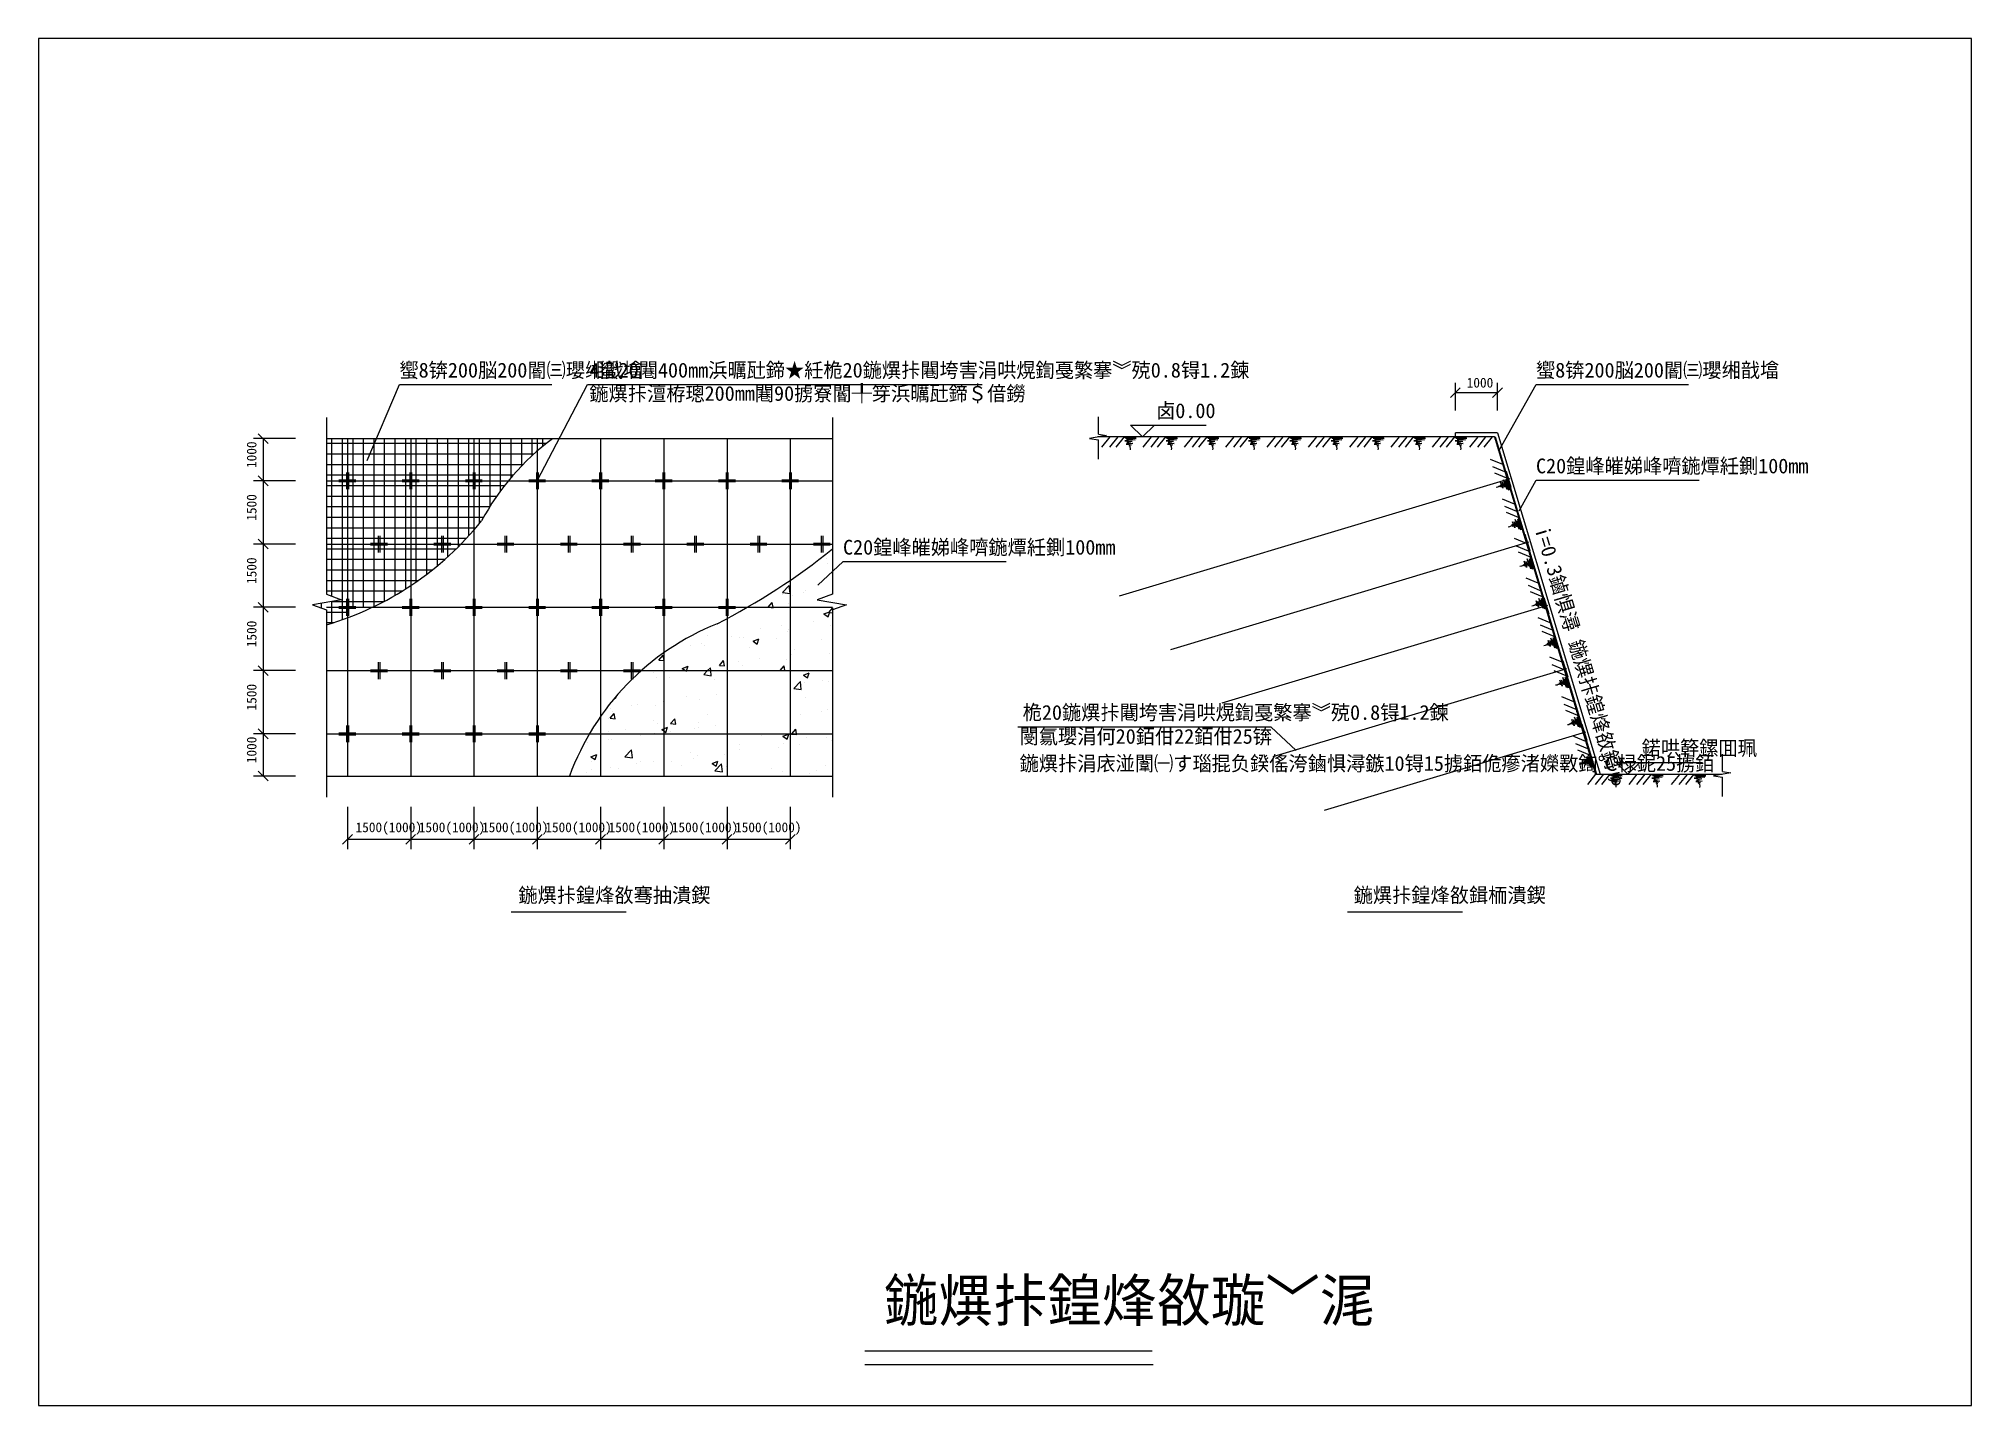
# Model space of a CAD drawing. Header units: metres. Extents: x 0 to 297, y 0 to 210.
import ezdxf

# ---------------------------------------------------------------- set-up
doc = ezdxf.new("R2010")
doc.units = ezdxf.units.M
doc.layers.add(' ', color=7, linetype='Continuous')

msp = doc.modelspace()

# ---------------------------------------------------------------- texts
at = {"layer": ' '}
for s, p in [('蠁8锛200脳200閽㈢瓔缃戠墖', (55.44, 157.93)), ('4蠁20闀400mm浜曞瓧鍗★紝桅20鍦熼拤闀垮害涓哄熀鍧戞繁搴︾殑0.8锝1.2鍊', (84.63, 157.93)), ('蠁8锛200脳200閽㈢瓔缃戠墖', (230.1, 157.93)), ('鍦熼拤澶栫璁200mm闀90掳寮閽╀笌浜曞瓧鍗＄偣鐒', (84.63, 154.35)), ('卤0.00', (171.72, 151.7)), ('C20鍠峰皠娣峰嚌鍦燂紝鍘100mm', (230.1, 143.21)), ('C20鍠峰皠娣峰嚌鍦燂紝鍘100mm', (123.61, 130.72)), ('桅20鍦熼拤闀垮害涓哄熀鍧戞繁搴︾殑0.8锝1.2鍊', (151.22, 105.34)), ('鍩哄簳鏍囬珮', (246.34, 99.86)), ('鍦熼拤鍠烽敋骞抽潰鍥', (73.72, 77.26)), ('鍦熼拤鍠烽敋鍓栭潰鍥', (202.09, 77.26))]:
    msp.add_text(s, height=2.27, dxfattribs=at).set_placement(p)
msp.add_text('i=0.3鏀惧潯 鍦熼拤鍠烽敋鎶ゅ', height=2.27, rotation=286.7, dxfattribs=at).set_placement((229.88, 134.59))
for s, height, p in [('1000', 1.5, (219.45, 156.39)), ('閿氱瓔涓何20銆佄22銆佄25锛', 2.27, (150.75, 101.66)), ('鍦熼拤涓庡湴闈㈠す瑙掍负鍨傜洿鏀惧潯鏃10锝15掳銆佹瘮渚嬫斁鍧℃椂鈮25掳銆', 2.27, (150.75, 97.5)), ('1500(1000)', 1.5, (48.7, 88.07)), ('1500(1000)', 1.5, (58.42, 88.07)), ('1500(1000)', 1.5, (68.14, 88.07)), ('1500(1000)', 1.5, (77.86, 88.07)), ('1500(1000)', 1.5, (87.58, 88.07)), ('1500(1000)', 1.5, (97.3, 88.07)), ('1500(1000)', 1.5, (107.02, 88.07)), ('鍦熼拤鍠烽敋璇﹀浘', 6.44, (129.91, 12.9))]:
    msp.add_text(s, height=height).set_placement(p)
for s, p in [('1000', (33.47, 144.03)), ('1500', (33.47, 135.93)), ('1500', (33.47, 126.21)), ('1500', (33.47, 116.49)), ('1500', (33.47, 106.77)), ('1000', (33.47, 98.67))]:
    msp.add_text(s, height=1.5, rotation=90).set_placement(p)

# ---------------------------------------------------------------- linework, layer by layer
at = {"layer": ' '}
for p, q in [((50.47, 145.2), (55.47, 156.86)), ((55.47, 156.86), (78.88, 156.86)), ((76.62, 142.06), (84.33, 156.86)), ((84.33, 156.86), (145.01, 156.86)), ((224.41, 146.68), (230.13, 156.86)), ((230.13, 156.86), (253.53, 156.86)), ((44.22, 151.78), (44.22, 124.65)), ((121.98, 151.78), (121.98, 124.65)), ((162.85, 149.24), (162.85, 151.89)), ((44.22, 148.54), (121.98, 148.54)), ((45.07, 142.06), (45.07, 148.54)), ((46.69, 142.06), (46.69, 148.54)), ((47.46, 148.54), (47.46, 96.7)), ((48.31, 142.06), (48.31, 148.54)), ((49.93, 142.06), (49.93, 148.54)), ((51.55, 142.06), (51.55, 148.54)), ((53.17, 142.06), (53.17, 148.54)), ((54.79, 142.06), (54.79, 148.54)), ((56.41, 142.06), (56.41, 148.54)), ((57.18, 148.54), (57.18, 96.7)), ((58.03, 142.06), (58.03, 148.54)), ((59.65, 142.06), (59.65, 148.54)), ((61.27, 142.06), (61.27, 148.54)), ((62.89, 142.06), (62.89, 148.54)), ((64.51, 142.06), (64.51, 148.54)), ((66.13, 142.06), (66.13, 148.54)), ((66.9, 148.54), (66.9, 96.7)), ((67.75, 142.06), (67.75, 148.54)), ((69.37, 142.06), (69.37, 148.54)), ((70.99, 142.06), (70.99, 148.54)), ((72.61, 142.59), (72.61, 148.54)), ((74.23, 144.38), (74.23, 148.54)), ((75.85, 145.96), (75.85, 148.54)), ((76.62, 148.54), (76.62, 96.7)), ((77.47, 147.36), (77.47, 148.54)), ((86.34, 148.54), (86.34, 96.7)), ((96.06, 148.54), (96.06, 96.7)), ((105.78, 148.54), (105.78, 96.7)), ((115.5, 148.54), (115.5, 96.7)), ((164.11, 149.02), (161.48, 148.58)), ((161.48, 148.58), (162.85, 148.34)), ((223.71, 148.8), (162.79, 148.8)), ((162.85, 149.24), (164.11, 149.02)), ((167.78, 150.63), (169.62, 148.8)), ((167.78, 150.63), (171.45, 150.63)), ((171.45, 150.63), (169.62, 148.8)), ((171.45, 150.63), (179.41, 150.63)), ((217.71, 148.8), (217.71, 149.45)), ((224.19, 149.45), (217.71, 149.45)), ((223.71, 148.8), (239.26, 96.96)), ((223.71, 148.8), (223.85, 148.8)), ((223.72, 148.79), (223.73, 148.8)), ((223.81, 148.48), (223.91, 148.58)), ((223.85, 148.8), (239.4, 96.96)), ((224.19, 149.45), (239.94, 96.96)), ((44.22, 147.82), (47.46, 147.82)), ((44.22, 146.2), (47.46, 146.2)), ((47.46, 147.82), (57.18, 147.82)), ((47.46, 146.2), (57.18, 146.2)), ((57.18, 147.82), (66.9, 147.82)), ((57.18, 146.2), (66.9, 146.2)), ((66.9, 147.82), (76.62, 147.82)), ((66.9, 146.2), (76.12, 146.2)), ((76.62, 147.82), (78.04, 147.82)), ((162.85, 145.41), (162.85, 148.34)), ((224, 148.3), (223.81, 148.49)), ((223.9, 148.17), (224.01, 148.27)), ((224.17, 147.72), (223.98, 147.92)), ((223.99, 147.86), (224.1, 147.97)), ((224.09, 147.55), (224.19, 147.66)), ((224.34, 147.15), (224.15, 147.34)), ((224.18, 147.24), (224.28, 147.35)), ((224.27, 146.94), (224.38, 147.04)), ((224.51, 146.58), (224.32, 146.77)), ((224.36, 146.63), (224.47, 146.73)), ((224.46, 146.32), (224.56, 146.42)), ((224.69, 146.01), (224.49, 146.2)), ((224.55, 146.01), (224.65, 146.12)), ((224.64, 145.7), (224.75, 145.81)), ((224.86, 145.43), (224.66, 145.63)), ((44.22, 144.58), (47.46, 144.58)), ((44.22, 142.96), (47.46, 142.96)), ((47.33, 143.35), (47.33, 140.76)), ((47.46, 144.58), (57.18, 144.58)), ((47.46, 142.96), (57.18, 142.96)), ((47.59, 143.35), (47.59, 140.76)), ((57.05, 143.35), (57.05, 140.76)), ((57.18, 144.58), (66.9, 144.58)), ((57.18, 142.96), (66.9, 142.96)), ((57.31, 143.35), (57.31, 140.76)), ((66.77, 143.35), (66.77, 140.76)), ((66.9, 144.58), (74.43, 144.58)), ((66.9, 142.96), (72.93, 142.96)), ((67.03, 143.35), (67.03, 140.76)), ((76.49, 143.35), (76.49, 140.76)), ((76.75, 143.35), (76.75, 140.76)), ((86.21, 143.35), (86.21, 140.76)), ((86.47, 143.35), (86.47, 140.76)), ((95.93, 143.35), (95.93, 140.76)), ((96.19, 143.35), (96.19, 140.76)), ((105.65, 143.35), (105.65, 140.76)), ((105.91, 143.35), (105.91, 140.76)), ((115.37, 143.35), (115.37, 140.76)), ((115.63, 143.35), (115.63, 140.76)), ((224.73, 145.39), (224.84, 145.5)), ((224.83, 145.09), (224.93, 145.19)), ((225.03, 144.86), (224.84, 145.05)), ((224.92, 144.78), (225.02, 144.88)), ((225.01, 144.47), (225.12, 144.57)), ((225.2, 144.29), (225.01, 144.48)), ((225.1, 144.16), (225.21, 144.26)), ((225.37, 143.71), (225.18, 143.91)), ((225.2, 143.85), (225.3, 143.96)), ((225.29, 143.54), (225.39, 143.65)), ((225.55, 143.14), (225.35, 143.34)), ((225.38, 143.24), (225.49, 143.34)), ((225.47, 142.93), (225.58, 143.03)), ((225.49, 143.56), (226.23, 141.08)), ((225.72, 142.57), (225.52, 142.76)), ((225.57, 142.62), (225.67, 142.72)), ((44.22, 142.06), (121.98, 142.06)), ((44.22, 141.34), (47.46, 141.34)), ((44.22, 139.72), (47.46, 139.72)), ((45.07, 132.34), (45.07, 142.06)), ((46.15, 142.19), (48.74, 142.19)), ((46.15, 141.93), (48.74, 141.93)), ((46.69, 132.34), (46.69, 142.06)), ((47.46, 141.34), (57.18, 141.34)), ((47.46, 139.72), (57.18, 139.72)), ((48.31, 132.34), (48.31, 142.06)), ((49.93, 132.34), (49.93, 142.06)), ((51.55, 132.34), (51.55, 142.06)), ((53.17, 132.34), (53.17, 142.06)), ((54.79, 132.34), (54.79, 142.06)), ((55.87, 142.19), (58.46, 142.19)), ((55.87, 141.93), (58.46, 141.93)), ((56.41, 132.34), (56.41, 142.06)), ((57.18, 141.34), (66.9, 141.34)), ((57.18, 139.72), (66.9, 139.72)), ((58.03, 132.34), (58.03, 142.06)), ((59.65, 132.34), (59.65, 142.06)), ((61.27, 132.34), (61.27, 142.06)), ((62.89, 132.34), (62.89, 142.06)), ((64.51, 132.34), (64.51, 142.06)), ((65.59, 142.19), (68.18, 142.19)), ((65.59, 141.93), (68.18, 141.93)), ((66.13, 133.64), (66.13, 142.06)), ((66.9, 141.34), (71.6, 141.34)), ((66.9, 139.72), (70.4, 139.72)), ((67.75, 135.52), (67.75, 142.06)), ((69.37, 138.16), (69.37, 142.06)), ((70.99, 140.54), (70.99, 142.06)), ((75.31, 142.19), (77.9, 142.19)), ((75.31, 141.93), (77.9, 141.93)), ((85.03, 142.19), (87.62, 142.19)), ((85.03, 141.93), (87.62, 141.93)), ((94.75, 142.19), (97.34, 142.19)), ((94.75, 141.93), (97.34, 141.93)), ((104.47, 142.19), (107.06, 142.19)), ((104.47, 141.93), (107.06, 141.93)), ((114.19, 142.19), (116.78, 142.19)), ((114.19, 141.93), (116.78, 141.93)), ((166.09, 124.39), (226.11, 142.39)), ((225.66, 142.31), (225.76, 142.41)), ((225.89, 142), (225.7, 142.19)), ((225.75, 142), (225.86, 142.11)), ((225.84, 141.69), (225.95, 141.8)), ((226.06, 141.42), (225.87, 141.62)), ((225.94, 141.38), (226.04, 141.49)), ((226.03, 141.08), (226.13, 141.18)), ((226.23, 140.85), (226.04, 141.04)), ((226.12, 140.77), (226.23, 140.87)), ((226.21, 140.46), (226.32, 140.56)), ((226.4, 140.28), (226.21, 140.47)), ((226.31, 140.15), (226.41, 140.26)), ((226.58, 139.71), (226.38, 139.9)), ((226.4, 139.84), (226.5, 139.95)), ((226.49, 139.53), (226.6, 139.64)), ((227.5, 137.45), (230.13, 142.14)), ((230.13, 142.14), (255.15, 142.14)), ((44.22, 138.1), (47.46, 138.1)), ((47.46, 138.1), (57.18, 138.1)), ((57.18, 138.1), (66.9, 138.1)), ((66.9, 138.1), (69.33, 138.1)), ((226.75, 139.13), (226.55, 139.33)), ((226.58, 139.23), (226.69, 139.33)), ((226.68, 138.92), (226.78, 139.02)), ((226.92, 138.56), (226.73, 138.75)), ((226.77, 138.61), (226.87, 138.71)), ((226.86, 138.3), (226.97, 138.4)), ((227.09, 137.99), (226.9, 138.18)), ((226.95, 137.99), (227.06, 138.1)), ((227.05, 137.68), (227.15, 137.79)), ((227.26, 137.41), (227.07, 137.61)), ((227.14, 137.38), (227.24, 137.48)), ((227.23, 137.07), (227.34, 137.17)), ((227.44, 136.84), (227.24, 137.04)), ((227.32, 136.76), (227.43, 136.86)), ((44.22, 136.48), (47.46, 136.48)), ((44.22, 134.86), (47.46, 134.86)), ((47.46, 136.48), (57.18, 136.48)), ((47.46, 134.86), (57.18, 134.86)), ((57.18, 136.48), (66.9, 136.48)), ((57.18, 134.86), (66.9, 134.86)), ((66.9, 136.48), (68.38, 136.48)), ((66.9, 134.86), (67.2, 134.86)), ((227.61, 136.27), (227.41, 136.46)), ((227.42, 136.45), (227.52, 136.55)), ((227.51, 136.14), (227.61, 136.25)), ((227.78, 135.7), (227.59, 135.89)), ((227.6, 135.83), (227.71, 135.94)), ((227.69, 135.53), (227.8, 135.63)), ((227.95, 135.12), (227.76, 135.32)), ((227.79, 135.22), (227.89, 135.32)), ((227.88, 134.91), (227.98, 135.01)), ((228.12, 134.55), (227.93, 134.74)), ((227.97, 134.6), (228.08, 134.7)), ((228.06, 134.29), (228.17, 134.4)), ((228.29, 133.98), (228.1, 134.17)), ((228.16, 133.98), (228.26, 134.09)), ((228.25, 133.67), (228.35, 133.78)), ((228.4, 133.84), (229.15, 131.36)), ((44.22, 133.24), (47.46, 133.24)), ((44.22, 132.34), (121.98, 132.34)), ((44.22, 131.62), (47.46, 131.62)), ((45.07, 124.33), (45.07, 132.34)), ((46.69, 120.73), (46.69, 132.34)), ((47.46, 133.24), (57.18, 133.24)), ((47.46, 131.62), (57.18, 131.62)), ((48.31, 122.62), (48.31, 132.34)), ((49.93, 122.62), (49.93, 132.34)), ((51.01, 132.47), (53.6, 132.47)), ((51.01, 132.21), (53.6, 132.21)), ((51.55, 122.75), (51.55, 132.34)), ((52.19, 133.63), (52.19, 131.04)), ((52.45, 133.63), (52.45, 131.04)), ((53.17, 123.57), (53.17, 132.34)), ((54.79, 124.47), (54.79, 132.34)), ((56.41, 125.46), (56.41, 132.34)), ((57.18, 133.24), (65.76, 133.24)), ((57.18, 131.62), (64.18, 131.62)), ((58.03, 126.53), (58.03, 132.34)), ((59.65, 127.71), (59.65, 132.34)), ((60.73, 132.47), (63.32, 132.47)), ((60.73, 132.21), (63.32, 132.21)), ((61.27, 129), (61.27, 132.34)), ((61.91, 133.63), (61.91, 131.04)), ((62.17, 133.63), (62.17, 131.04)), ((62.89, 130.4), (62.89, 132.34)), ((64.51, 131.94), (64.51, 132.34)), ((70.45, 132.47), (73.04, 132.47)), ((70.45, 132.21), (73.04, 132.21)), ((71.63, 133.63), (71.63, 131.04)), ((71.89, 133.63), (71.89, 131.04)), ((80.17, 132.47), (82.76, 132.47)), ((80.17, 132.21), (82.76, 132.21)), ((81.35, 133.63), (81.35, 131.04)), ((81.61, 133.63), (81.61, 131.04)), ((89.89, 132.47), (92.48, 132.47)), ((89.89, 132.21), (92.48, 132.21)), ((91.07, 133.63), (91.07, 131.04)), ((91.33, 133.63), (91.33, 131.04)), ((99.61, 132.47), (102.2, 132.47)), ((99.61, 132.21), (102.2, 132.21)), ((100.79, 133.63), (100.79, 131.04)), ((101.05, 133.63), (101.05, 131.04)), ((109.33, 132.47), (111.92, 132.47)), ((109.33, 132.21), (111.92, 132.21)), ((110.51, 133.63), (110.51, 131.04)), ((110.77, 133.63), (110.77, 131.04)), ((119.05, 132.47), (121.64, 132.47)), ((119.05, 132.21), (121.64, 132.21)), ((120.23, 133.63), (120.23, 131.04)), ((120.49, 133.63), (120.49, 131.04)), ((173.97, 116.16), (229.02, 132.67)), ((228.47, 133.41), (228.27, 133.6)), ((228.34, 133.37), (228.45, 133.47)), ((228.44, 133.06), (228.54, 133.16)), ((228.64, 132.83), (228.44, 133.03)), ((228.53, 132.75), (228.63, 132.85)), ((228.62, 132.44), (228.72, 132.55)), ((228.81, 132.26), (228.62, 132.45)), ((228.71, 132.13), (228.82, 132.24)), ((228.98, 131.69), (228.79, 131.88)), ((228.81, 131.82), (228.91, 131.93)), ((228.9, 131.52), (229, 131.62)), ((229.15, 131.11), (228.96, 131.31)), ((228.99, 131.21), (229.09, 131.31)), ((229.08, 130.9), (229.19, 131)), ((229.33, 130.54), (229.13, 130.73)), ((229.18, 130.59), (229.28, 130.69)), ((44.22, 130), (47.46, 130)), ((44.22, 128.38), (47.46, 128.38)), ((47.46, 130), (57.18, 130)), ((47.46, 128.38), (57.18, 128.38)), ((57.18, 130), (62.44, 130)), ((57.18, 128.38), (60.51, 128.38)), ((119.72, 126.02), (123.64, 129.65)), ((121.02, 130.06), (121.02, 130.06)), ((121.21, 129.36), (121.21, 129.36)), ((123.64, 129.65), (148.67, 129.65)), ((229.27, 130.28), (229.37, 130.39)), ((229.5, 129.97), (229.3, 130.16)), ((229.36, 129.97), (229.46, 130.08)), ((229.45, 129.67), (229.56, 129.77)), ((229.67, 129.4), (229.48, 129.59)), ((229.55, 129.36), (229.65, 129.46)), ((229.64, 129.05), (229.74, 129.15)), ((229.84, 128.82), (229.65, 129.02)), ((229.73, 128.74), (229.83, 128.84)), ((229.82, 128.43), (229.93, 128.54)), ((230.01, 128.25), (229.82, 128.44)), ((229.92, 128.12), (230.02, 128.23)), ((230.18, 127.68), (229.99, 127.87)), ((230.01, 127.81), (230.11, 127.92)), ((44.22, 126.76), (47.46, 126.76)), ((44.22, 125.14), (47.46, 125.14)), ((47.46, 126.76), (57.18, 126.76)), ((47.46, 125.14), (55.9, 125.14)), ((57.18, 126.76), (58.35, 126.76)), ((114.33, 124.92), (115.34, 125.97)), ((114.33, 124.92), (115.48, 124.74)), ((115.48, 124.74), (115.34, 125.97)), ((117.61, 124.94), (117.61, 124.94)), ((117.87, 125.13), (117.87, 125.13)), ((230.1, 127.51), (230.2, 127.61)), ((230.36, 127.11), (230.16, 127.3)), ((230.19, 127.2), (230.3, 127.3)), ((230.29, 126.89), (230.39, 126.99)), ((230.53, 126.53), (230.33, 126.73)), ((230.38, 126.58), (230.48, 126.69)), ((230.47, 126.27), (230.57, 126.38)), ((230.7, 125.96), (230.51, 126.15)), ((230.56, 125.96), (230.67, 126.07)), ((230.66, 125.66), (230.76, 125.76)), ((230.87, 125.39), (230.68, 125.58)), ((230.75, 125.35), (230.85, 125.45)), ((230.84, 125.04), (230.94, 125.14)), ((231.04, 124.81), (230.85, 125.01)), ((230.93, 124.73), (231.04, 124.83)), ((46.56, 123.77), (42.06, 123.02)), ((42.06, 123.02), (44.22, 122.24)), ((43.45, 122.52), (43.45, 123.25)), ((44.22, 124.65), (46.56, 123.77)), ((44.22, 122.62), (121.98, 122.62)), ((44.22, 122.24), (44.22, 93.46)), ((44.22, 121.9), (47.46, 121.9)), ((45.07, 123.52), (47.46, 123.52)), ((45.07, 120.19), (45.07, 123.52)), ((46.15, 122.75), (48.74, 122.75)), ((46.15, 122.49), (48.74, 122.49)), ((47.33, 123.91), (47.33, 121.32)), ((47.46, 123.52), (53.07, 123.52)), ((47.59, 123.91), (47.59, 121.32)), ((55.87, 122.75), (58.46, 122.75)), ((55.87, 122.49), (58.46, 122.49)), ((57.05, 123.91), (57.05, 121.32)), ((57.31, 123.91), (57.31, 121.32)), ((65.59, 122.75), (68.18, 122.75)), ((65.59, 122.49), (68.18, 122.49)), ((66.77, 123.91), (66.77, 121.32)), ((67.03, 123.91), (67.03, 121.32)), ((75.31, 122.75), (77.9, 122.75)), ((75.31, 122.49), (77.9, 122.49)), ((76.49, 123.91), (76.49, 121.32)), ((76.75, 123.91), (76.75, 121.32)), ((85.03, 122.75), (87.62, 122.75)), ((85.03, 122.49), (87.62, 122.49)), ((86.21, 123.91), (86.21, 121.32)), ((86.47, 123.91), (86.47, 121.32)), ((94.75, 122.75), (97.34, 122.75)), ((94.75, 122.49), (97.34, 122.49)), ((95.93, 123.91), (95.93, 121.32)), ((96.19, 123.91), (96.19, 121.32)), ((104.47, 122.75), (107.06, 122.75)), ((104.47, 122.49), (107.06, 122.49)), ((105.65, 123.91), (105.65, 121.32)), ((105.91, 123.91), (105.91, 121.32)), ((108.53, 122.28), (108.53, 122.28)), ((112.12, 122.63), (112.74, 123.38)), ((112.12, 122.63), (112.26, 122.62)), ((112.26, 122.62), (112.89, 122.56)), ((112.88, 122.62), (112.74, 123.38)), ((112.89, 122.56), (112.88, 122.62)), ((114.37, 124.52), (114.37, 124.52)), ((115.26, 123.25), (115.26, 123.25)), ((115.9, 124.51), (115.9, 124.51)), ((121.98, 124.65), (119.64, 123.77)), ((119.64, 123.77), (124.14, 123.02)), ((120.68, 121.6), (121.58, 121.95)), ((121.32, 121.16), (121.58, 121.95)), ((121.41, 121.82), (122.04, 122.56)), ((121.41, 121.82), (121.98, 121.77)), ((124.14, 123.02), (121.98, 122.24)), ((121.98, 122.24), (121.98, 93.46)), ((122.09, 122.28), (122.04, 122.56)), ((181.85, 107.93), (231.94, 122.95)), ((231.22, 124.24), (231.02, 124.43)), ((231.03, 124.42), (231.13, 124.53)), ((231.12, 124.11), (231.22, 124.22)), ((231.39, 123.67), (231.19, 123.86)), ((231.21, 123.81), (231.31, 123.91)), ((231.3, 123.5), (231.41, 123.6)), ((231.32, 124.12), (232.06, 121.64)), ((231.56, 123.1), (231.37, 123.29)), ((231.4, 123.19), (231.5, 123.29)), ((231.49, 122.88), (231.59, 122.98)), ((231.73, 122.52), (231.54, 122.72)), ((231.58, 122.57), (231.68, 122.68)), ((231.67, 122.26), (231.78, 122.37)), ((231.9, 121.95), (231.71, 122.14)), ((231.77, 121.96), (231.87, 122.06)), ((44.22, 120.28), (45.36, 120.28)), ((110.96, 119.41), (110.96, 119.41)), ((114.2, 119.83), (114.2, 119.83)), ((115.1, 118.93), (115.1, 118.93)), ((115.27, 119.29), (115.27, 119.29)), ((119.11, 120.48), (119.11, 120.48)), ((120.68, 121.6), (121.32, 121.16)), ((121.76, 119.85), (121.76, 119.85)), ((231.86, 121.65), (231.96, 121.75)), ((232.07, 121.38), (231.88, 121.57)), ((231.95, 121.34), (232.05, 121.44)), ((232.04, 121.03), (232.15, 121.13)), ((232.25, 120.8), (232.05, 121)), ((232.14, 120.72), (232.24, 120.83)), ((232.42, 120.23), (232.22, 120.43)), ((232.23, 120.41), (232.33, 120.52)), ((232.32, 120.1), (232.43, 120.21)), ((232.59, 119.66), (232.4, 119.85)), ((232.41, 119.8), (232.52, 119.9)), ((232.51, 119.49), (232.61, 119.59)), ((232.76, 119.09), (232.57, 119.28)), ((232.6, 119.18), (232.7, 119.28)), ((232.69, 118.87), (232.8, 118.98)), ((100.15, 116.7), (100.15, 116.7)), ((101.83, 117.13), (101.83, 117.13)), ((102.27, 116.74), (102.27, 116.74)), ((102.77, 118.33), (102.77, 118.33)), ((106.46, 118.18), (106.46, 118.18)), ((107.71, 118), (107.71, 118)), ((108.37, 117.96), (108.37, 117.96)), ((109.19, 116.44), (109.19, 116.44)), ((109.79, 117.42), (110.69, 117.77)), ((109.79, 117.42), (110.43, 116.98)), ((110.43, 116.98), (110.69, 117.77)), ((113.38, 117.89), (113.38, 117.89)), ((116.11, 116.15), (116.11, 116.15)), ((120.29, 117.6), (120.29, 117.6)), ((232.93, 118.51), (232.74, 118.71)), ((232.78, 118.56), (232.89, 118.67)), ((232.88, 118.25), (232.98, 118.36)), ((233.11, 117.94), (232.91, 118.13)), ((232.97, 117.95), (233.07, 118.05)), ((233.06, 117.64), (233.17, 117.74)), ((233.28, 117.37), (233.08, 117.56)), ((233.15, 117.33), (233.26, 117.43)), ((233.25, 117.02), (233.35, 117.12)), ((233.45, 116.8), (233.26, 116.99)), ((233.34, 116.71), (233.44, 116.82)), ((233.43, 116.4), (233.54, 116.51)), ((233.62, 116.22), (233.43, 116.42)), ((233.52, 116.1), (233.63, 116.2)), ((233.79, 115.65), (233.6, 115.84)), ((233.62, 115.79), (233.72, 115.89)), ((44.22, 112.9), (121.98, 112.9)), ((51.01, 113.03), (53.6, 113.03)), ((52.19, 114.19), (52.19, 111.6)), ((52.45, 114.19), (52.45, 111.6)), ((60.73, 113.03), (63.32, 113.03)), ((61.91, 114.19), (61.91, 111.6)), ((62.17, 114.19), (62.17, 111.6)), ((70.45, 113.03), (73.04, 113.03)), ((71.63, 114.19), (71.63, 111.6)), ((71.89, 114.19), (71.89, 111.6)), ((80.17, 113.03), (82.76, 113.03)), ((81.35, 114.19), (81.35, 111.6)), ((81.61, 114.19), (81.61, 111.6)), ((89.89, 113.03), (92.48, 113.03)), ((91.07, 114.19), (91.07, 111.6)), ((91.33, 114.19), (91.33, 111.6)), ((95.32, 114.51), (95.95, 115.25)), ((95.32, 114.51), (96.06, 114.44)), ((96.06, 114.65), (95.95, 115.25)), ((96.1, 114.44), (96.06, 114.65)), ((96.06, 114.44), (96.1, 114.44)), ((98.9, 113.24), (99.81, 113.59)), ((98.9, 113.24), (99.4, 112.9)), ((99.36, 113.22), (99.36, 113.22)), ((99.4, 112.9), (99.54, 112.8)), ((99.54, 112.8), (99.57, 112.9)), ((99.57, 112.9), (99.81, 113.59)), ((102.21, 112.29), (102.79, 112.9)), ((102.79, 112.9), (103.22, 113.34)), ((103.27, 112.9), (103.22, 113.34)), ((103.37, 112.11), (103.27, 112.9)), ((104.62, 113.7), (105.24, 114.44)), ((104.62, 113.7), (105.39, 113.63)), ((105.39, 113.63), (105.24, 114.44)), ((107.55, 114.29), (107.55, 114.29)), ((108.22, 113.65), (108.22, 113.65)), ((110.79, 114.72), (110.79, 114.72)), ((113.93, 112.9), (114.54, 113.63)), ((114.67, 112.9), (114.54, 113.63)), ((114.95, 114.62), (114.95, 114.62)), ((115.7, 115.37), (115.7, 115.37)), ((121.6, 115.53), (121.6, 115.53)), ((189.73, 99.7), (234.86, 113.23)), ((233.71, 115.48), (233.81, 115.58)), ((233.96, 115.08), (233.77, 115.27)), ((233.8, 115.17), (233.91, 115.27)), ((233.89, 114.86), (234, 114.97)), ((234.14, 114.5), (233.94, 114.7)), ((233.99, 114.55), (234.09, 114.66)), ((234.08, 114.25), (234.18, 114.35)), ((234.31, 113.93), (234.11, 114.12)), ((234.17, 113.94), (234.28, 114.04)), ((234.24, 114.4), (234.98, 111.92)), ((234.26, 113.63), (234.37, 113.73)), ((234.48, 113.36), (234.29, 113.55)), ((234.36, 113.32), (234.46, 113.42)), ((234.45, 113.01), (234.55, 113.12)), ((234.65, 112.79), (234.46, 112.98)), ((51.01, 112.77), (53.6, 112.77)), ((60.73, 112.77), (63.32, 112.77)), ((70.45, 112.77), (73.04, 112.77)), ((80.17, 112.77), (82.76, 112.77)), ((89.89, 112.77), (92.48, 112.77)), ((94.45, 112.57), (94.45, 112.57)), ((95.01, 111.91), (95.01, 111.91)), ((96.96, 111.89), (96.96, 111.89)), ((101.67, 112.82), (101.67, 112.82)), ((102.21, 112.29), (103.37, 112.11)), ((103.88, 111.6), (103.88, 111.6)), ((116.04, 110.15), (117.05, 111.2)), ((116.04, 110.15), (117.2, 109.97)), ((117.2, 109.97), (117.05, 111.2)), ((117.52, 112.2), (118.43, 112.55)), ((117.52, 112.2), (118.17, 111.77)), ((117.72, 111.01), (117.72, 111.01)), ((118.17, 111.77), (118.43, 112.55)), ((120.48, 111.33), (120.48, 111.33)), ((121.44, 111.22), (121.44, 111.22)), ((234.54, 112.7), (234.65, 112.81)), ((234.63, 112.39), (234.74, 112.5)), ((234.82, 112.21), (234.63, 112.41)), ((234.73, 112.09), (234.83, 112.19)), ((235, 111.64), (234.8, 111.83)), ((234.82, 111.78), (234.92, 111.88)), ((234.91, 111.47), (235.02, 111.57)), ((235.17, 111.07), (234.97, 111.26)), ((235, 111.16), (235.11, 111.27)), ((235.1, 110.85), (235.2, 110.96)), ((235.34, 110.5), (235.15, 110.69)), ((235.19, 110.54), (235.29, 110.65)), ((235.28, 110.24), (235.39, 110.34)), ((235.51, 109.92), (235.32, 110.12)), ((235.37, 109.93), (235.48, 110.03)), ((87.8, 107.03), (87.8, 107.03)), ((88.53, 108.71), (88.65, 108.62)), ((88.65, 108.62), (88.78, 108.99)), ((91.04, 107.46), (91.04, 107.46)), ((92.06, 107.67), (92.06, 107.67)), ((94.86, 107.59), (94.86, 107.59)), ((95.95, 108.11), (95.95, 108.11)), ((99.61, 108.97), (99.61, 108.97)), ((101.51, 108.5), (101.51, 108.5)), ((104.14, 109.18), (104.14, 109.18)), ((117.84, 108.72), (117.84, 108.72)), ((235.47, 109.62), (235.57, 109.72)), ((235.68, 109.35), (235.49, 109.54)), ((235.56, 109.31), (235.66, 109.41)), ((235.65, 109), (235.76, 109.11)), ((235.85, 108.78), (235.66, 108.97)), ((235.74, 108.69), (235.85, 108.8)), ((236.03, 108.2), (235.83, 108.4)), ((235.84, 108.39), (235.94, 108.49)), ((235.93, 108.08), (236.03, 108.18)), ((236.2, 107.63), (236.01, 107.82)), ((236.02, 107.77), (236.13, 107.87)), ((236.11, 107.46), (236.22, 107.56)), ((236.37, 107.06), (236.18, 107.25)), ((236.21, 107.15), (236.31, 107.26)), ((236.3, 106.84), (236.4, 106.95)), ((47.33, 104.47), (47.33, 101.88)), ((47.59, 104.47), (47.59, 101.88)), ((57.05, 104.47), (57.05, 101.88)), ((57.31, 104.47), (57.31, 101.88)), ((66.77, 104.47), (66.77, 101.88)), ((67.03, 104.47), (67.03, 101.88)), ((76.49, 104.47), (76.49, 101.88)), ((76.75, 104.47), (76.75, 101.88)), ((87.52, 105.56), (87.52, 105.56)), ((87.83, 105.57), (88.45, 106.32)), ((87.83, 105.57), (88.6, 105.51)), ((88.13, 106.62), (88.13, 106.62)), ((88.6, 105.51), (88.45, 106.32)), ((94.44, 105.27), (94.44, 105.27)), ((95.16, 104.82), (95.16, 104.82)), ((95.74, 103.84), (96.06, 103.96)), ((96.06, 103.96), (96.65, 104.19)), ((96.39, 103.41), (96.65, 104.19)), ((97.12, 104.76), (97.75, 105.51)), ((97.12, 104.76), (97.9, 104.69)), ((97.9, 104.69), (97.75, 105.51)), ((100.73, 104.07), (100.73, 104.07)), ((101.35, 104.19), (101.35, 104.19)), ((101.36, 104.97), (101.36, 104.97)), ((102.72, 106.12), (102.72, 106.12)), ((103.97, 104.5), (103.97, 104.5)), ((117.07, 106.22), (117.07, 106.22)), ((120.31, 106.65), (120.31, 106.65)), ((121.29, 106.9), (121.29, 106.9)), ((150.49, 104.27), (189.33, 104.27)), ((193.26, 100.64), (189.33, 104.27)), ((236.54, 106.49), (236.35, 106.68)), ((236.39, 106.53), (236.5, 106.64)), ((236.48, 106.23), (236.59, 106.33)), ((236.71, 105.91), (236.52, 106.11)), ((236.58, 105.92), (236.68, 106.02)), ((236.67, 105.61), (236.77, 105.71)), ((236.89, 105.34), (236.69, 105.53)), ((236.76, 105.3), (236.87, 105.41)), ((236.85, 104.99), (236.96, 105.1)), ((237.06, 104.77), (236.86, 104.96)), ((236.95, 104.68), (237.05, 104.79)), ((237.04, 104.38), (237.14, 104.48)), ((237.23, 104.19), (237.04, 104.39)), ((237.13, 104.07), (237.24, 104.17)), ((237.15, 104.68), (237.9, 102.2)), ((44.22, 103.18), (121.98, 103.18)), ((46.15, 103.31), (48.74, 103.31)), ((46.15, 103.05), (48.74, 103.05)), ((55.87, 103.31), (58.46, 103.31)), ((55.87, 103.05), (58.46, 103.05)), ((65.59, 103.31), (68.18, 103.31)), ((65.59, 103.05), (68.18, 103.05)), ((75.31, 103.31), (77.9, 103.31)), ((75.31, 103.05), (77.9, 103.05)), ((84.39, 101.92), (84.39, 101.92)), ((87.6, 103.53), (87.6, 103.53)), ((87.64, 102.35), (87.64, 102.35)), ((87.97, 102.31), (87.97, 102.31)), ((90.25, 103.82), (90.25, 103.82)), ((92.54, 102.99), (92.54, 102.99)), ((94.7, 103.28), (94.7, 103.28)), ((95.74, 103.84), (96.06, 103.63)), ((96.06, 103.63), (96.39, 103.41)), ((97.17, 103.53), (97.17, 103.53)), ((104.09, 103.23), (104.09, 103.23)), ((107.67, 101.59), (107.67, 101.59)), ((111.01, 102.94), (111.01, 102.94)), ((113.66, 101.11), (113.66, 101.11)), ((114.37, 102.8), (115.28, 103.15)), ((114.37, 102.8), (115.01, 102.37)), ((114.47, 101.68), (114.47, 101.68)), ((115.01, 102.37), (115.28, 103.15)), ((115.23, 102.88), (115.23, 102.88)), ((115.71, 103.13), (115.75, 103.18)), ((115.71, 103.13), (116.49, 103.07)), ((115.75, 103.18), (116.34, 103.88)), ((116.47, 103.18), (116.34, 103.88)), ((116.49, 103.07), (116.47, 103.18)), ((116.9, 101.54), (116.9, 101.54)), ((117.92, 102.65), (117.92, 102.65)), ((121.13, 102.59), (121.13, 102.59)), ((121.81, 102.18), (121.81, 102.18)), ((197.61, 91.47), (237.77, 103.51)), ((237.4, 103.62), (237.21, 103.82)), ((237.22, 103.76), (237.33, 103.86)), ((237.32, 103.45), (237.42, 103.55)), ((237.57, 103.05), (237.38, 103.24)), ((237.41, 103.14), (237.51, 103.25)), ((237.5, 102.83), (237.61, 102.94)), ((237.74, 102.48), (237.55, 102.67)), ((237.59, 102.53), (237.7, 102.63)), ((237.69, 102.22), (237.79, 102.32)), ((237.92, 101.9), (237.72, 102.1)), ((237.78, 101.91), (237.88, 102.01)), ((237.87, 101.6), (237.98, 101.7)), ((238.09, 101.33), (237.9, 101.52)), ((237.96, 101.29), (238.07, 101.4)), ((238.06, 100.98), (238.16, 101.09)), ((84.86, 99.66), (85.76, 100.01)), ((84.86, 99.66), (85.5, 99.23)), ((84.94, 98.97), (84.94, 98.97)), ((85.5, 99.23), (85.76, 100.01)), ((90.1, 99.67), (91.11, 100.72)), ((90.1, 99.67), (91.25, 99.49)), ((91.25, 99.49), (91.11, 100.72)), ((91.86, 98.68), (91.86, 98.68)), ((92.55, 98.99), (92.55, 98.99)), ((94.54, 98.96), (94.54, 98.96)), ((97.32, 98.96), (97.32, 98.96)), ((98.78, 98.39), (98.78, 98.39)), ((100.11, 100.29), (100.11, 100.29)), ((100.56, 99.39), (100.56, 99.39)), ((101.2, 99.88), (101.2, 99.88)), ((103.48, 98.62), (104.39, 98.97)), ((103.48, 98.62), (104.12, 98.19)), ((103.93, 97.52), (104.94, 98.58)), ((104.12, 98.19), (104.39, 98.97)), ((105.08, 97.34), (104.94, 98.57)), ((105.47, 100.03), (105.47, 100.03)), ((105.7, 98.09), (105.7, 98.09)), ((107.74, 100.71), (107.74, 100.71)), ((120.97, 98.28), (120.97, 98.28)), ((238.26, 100.76), (238.07, 100.95)), ((238.15, 100.68), (238.25, 100.78)), ((238.24, 100.37), (238.35, 100.47)), ((238.43, 100.19), (238.24, 100.38)), ((238.33, 100.06), (238.44, 100.16)), ((238.6, 99.61), (238.41, 99.81)), ((238.43, 99.75), (238.53, 99.85)), ((238.52, 99.44), (238.62, 99.55)), ((238.78, 99.04), (238.58, 99.23)), ((238.61, 99.13), (238.72, 99.24)), ((238.71, 98.82), (238.81, 98.93)), ((238.95, 98.47), (238.75, 98.66)), ((238.8, 98.52), (238.9, 98.62)), ((238.89, 98.21), (238.99, 98.31)), ((239.12, 97.89), (238.93, 98.09)), ((242.4, 98.79), (244.23, 96.96)), ((242.4, 98.79), (246.06, 98.79)), ((246.06, 98.79), (244.23, 96.96)), ((246.06, 98.79), (255.7, 98.79)), ((258.76, 97.4), (258.76, 100.05)), ((44.22, 96.7), (121.98, 96.7)), ((84.23, 97.24), (84.23, 97.24)), ((84.99, 97.69), (84.99, 97.69)), ((87.81, 97.99), (87.81, 97.99)), ((89.13, 97.88), (89.13, 97.88)), ((103.93, 97.52), (105.08, 97.34)), ((112.61, 97.8), (112.61, 97.8)), ((114.32, 97.36), (114.32, 97.36)), ((118.4, 97.07), (118.4, 97.07)), ((119.53, 97.51), (119.53, 97.51)), ((238.98, 97.9), (239.09, 98)), ((239.08, 97.59), (239.18, 97.7)), ((239.29, 97.32), (239.1, 97.51)), ((239.17, 97.28), (239.27, 97.39)), ((239.26, 96.97), (239.36, 97.08)), ((239.26, 96.96), (258.7, 96.96)), ((260.02, 97.18), (257.39, 96.74)), ((257.39, 96.74), (258.76, 96.5)), ((258.76, 97.4), (260.02, 97.18)), ((258.76, 93.57), (258.76, 96.5)), ((72.62, 75.85), (90.28, 75.85)), ((201.13, 75.85), (218.79, 75.85))]:
    msp.add_line(p, q, dxfattribs=at)
for centre, radius, start, end in [((101.57, 117.98), 38, 126.48, 151.87), ((47.46, 142.06), 0.03, 0, 180), ((47.46, 142.06), 0.03, -180, 0), ((57.18, 142.06), 0.03, 0, 180), ((57.18, 142.06), 0.03, -180, 0), ((66.9, 142.06), 0.03, 0, 180), ((66.9, 142.06), 0.03, -180, 0), ((76.62, 142.06), 0.03, 0, 180), ((76.62, 142.06), 0.03, -180, 0), ((86.34, 142.06), 0.03, 0, 180), ((86.34, 142.06), 0.03, -180, 0), ((96.06, 142.06), 0.03, 0, 180), ((96.06, 142.06), 0.03, -180, 0), ((105.78, 142.06), 0.03, 0, 180), ((105.78, 142.06), 0.03, -180, 0), ((115.5, 142.06), 0.03, 0, 180), ((115.5, 142.06), 0.03, -180, 0), ((30.8, 165.75), 47.74, 286.33, 321.31), ((47.46, 132.34), 0.03, 0, 180), ((47.46, 132.34), 0.03, -180, 0), ((57.18, 132.34), 0.03, 0, 180), ((57.18, 132.34), 0.03, -180, 0), ((66.9, 132.34), 0.03, 0, 180), ((66.9, 132.34), 0.03, -180, 0), ((76.62, 132.34), 0.03, 0, 180), ((76.62, 132.34), 0.03, -180, 0), ((86.34, 132.34), 0.03, 0, 180), ((86.34, 132.34), 0.03, -180, 0), ((96.06, 132.34), 0.03, 0, 180), ((96.06, 132.34), 0.03, -180, 0), ((58.06, 210.82), 101.8, 296.98, 308.9), ((105.78, 132.34), 0.03, 0, 180), ((105.78, 132.34), 0.03, -180, 0), ((115.5, 132.34), 0.03, 0, 180), ((115.5, 132.34), 0.03, -180, 0), ((47.46, 122.62), 0.03, 0, 180), ((47.46, 122.62), 0.03, -180, 0), ((57.18, 122.62), 0.03, 0, 180), ((57.18, 122.62), 0.03, -180, 0), ((66.9, 122.62), 0.03, 0, 180), ((66.9, 122.62), 0.03, -180, 0), ((76.62, 122.62), 0.03, 0, 180), ((76.62, 122.62), 0.03, -180, 0), ((86.34, 122.62), 0.03, 0, 180), ((86.34, 122.62), 0.03, -180, 0), ((96.06, 122.62), 0.03, 0, 180), ((96.06, 122.62), 0.03, -180, 0), ((105.78, 122.62), 0.03, 0, 180), ((105.78, 122.62), 0.03, -180, 0), ((119.21, 82.93), 40.07, 111.93, 159.9), ((47.46, 112.9), 0.03, 0, 180), ((47.46, 112.9), 0.03, -180, 0), ((57.18, 112.9), 0.03, 0, 180), ((57.18, 112.9), 0.03, -180, 0), ((66.9, 112.9), 0.03, 0, 180), ((66.9, 112.9), 0.03, -180, 0), ((76.62, 112.9), 0.03, 0, 180), ((76.62, 112.9), 0.03, -180, 0), ((86.34, 112.9), 0.03, 0, 180), ((86.34, 112.9), 0.03, -180, 0), ((47.46, 103.18), 0.03, 0, 180), ((47.46, 103.18), 0.03, -180, 0), ((57.18, 103.18), 0.03, 0, 180), ((57.18, 103.18), 0.03, -180, 0), ((66.9, 103.18), 0.03, 0, 180), ((66.9, 103.18), 0.03, -180, 0), ((76.62, 103.18), 0.03, 0, 180), ((76.62, 103.18), 0.03, -180, 0)]:
    msp.add_arc(centre, radius, start, end, dxfattribs=at)
for p, q in [((297, 210), (0, 210)), ((0, 210), (0, 0)), ((297, 0), (297, 210)), ((218.46, 156.34), (216.96, 154.84)), ((217.71, 152.88), (217.71, 157.09)), ((224.19, 155.59), (217.71, 155.59)), ((223.44, 154.84), (224.94, 156.34)), ((224.19, 152.88), (224.19, 157.09)), ((39.48, 148.54), (33, 148.54)), ((35.25, 147.79), (33.75, 149.29)), ((34.5, 148.54), (34.5, 142.06)), ((164.62, 148.8), (163.35, 147.25)), ((165.82, 148.8), (164.55, 147.25)), ((166.8, 148.8), (165.53, 147.25)), ((166.75, 148.76), (168.64, 148.72)), ((168.64, 148.72), (167, 148.6)), ((167, 148.6), (168.67, 148.58)), ((168.67, 148.58), (167.19, 148.42)), ((170.97, 148.8), (169.7, 147.25)), ((172.16, 148.8), (170.9, 147.25)), ((173.15, 148.8), (171.88, 147.25)), ((173.1, 148.76), (174.98, 148.72)), ((174.98, 148.72), (173.34, 148.6)), ((173.34, 148.6), (175.02, 148.58)), ((175.02, 148.58), (173.54, 148.42)), ((177.31, 148.8), (176.04, 147.25)), ((178.51, 148.8), (177.24, 147.25)), ((179.5, 148.8), (178.23, 147.25)), ((179.45, 148.76), (181.33, 148.72)), ((181.33, 148.72), (179.69, 148.6)), ((179.69, 148.6), (181.36, 148.58)), ((181.36, 148.58), (179.89, 148.42)), ((183.66, 148.8), (182.39, 147.25)), ((184.86, 148.8), (183.59, 147.25)), ((185.85, 148.8), (184.58, 147.25)), ((185.8, 148.76), (187.68, 148.72)), ((187.68, 148.72), (186.04, 148.6)), ((186.04, 148.6), (187.71, 148.58)), ((187.71, 148.58), (186.24, 148.42)), ((190.01, 148.8), (188.74, 147.25)), ((191.21, 148.8), (189.94, 147.25)), ((192.2, 148.8), (190.93, 147.25)), ((192.15, 148.76), (194.03, 148.72)), ((194.03, 148.72), (192.39, 148.6)), ((192.39, 148.6), (194.06, 148.58)), ((194.06, 148.58), (192.58, 148.42)), ((196.36, 148.8), (195.09, 147.25)), ((197.56, 148.8), (196.29, 147.25)), ((198.55, 148.8), (197.28, 147.25)), ((198.49, 148.76), (200.38, 148.72)), ((200.38, 148.72), (198.74, 148.6)), ((198.74, 148.6), (200.41, 148.58)), ((200.41, 148.58), (198.93, 148.42)), ((202.71, 148.8), (201.44, 147.25)), ((203.91, 148.8), (202.64, 147.25)), ((204.89, 148.8), (203.62, 147.25)), ((204.84, 148.76), (206.73, 148.72)), ((206.73, 148.72), (205.09, 148.6)), ((205.09, 148.6), (206.76, 148.58)), ((206.76, 148.58), (205.28, 148.42)), ((209.06, 148.8), (207.79, 147.25)), ((210.25, 148.8), (208.98, 147.25)), ((211.24, 148.8), (209.97, 147.25)), ((211.19, 148.76), (213.07, 148.72)), ((213.07, 148.72), (211.43, 148.6)), ((211.43, 148.6), (213.11, 148.58)), ((213.11, 148.58), (211.63, 148.42)), ((215.4, 148.8), (214.13, 147.25)), ((216.6, 148.8), (215.33, 147.25)), ((217.59, 148.8), (216.32, 147.25)), ((217.54, 148.76), (219.42, 148.72)), ((219.42, 148.72), (217.78, 148.6)), ((217.78, 148.6), (219.45, 148.58)), ((219.45, 148.58), (217.98, 148.42)), ((221.16, 148.8), (219.89, 147.25)), ((222.36, 148.8), (221.09, 147.25)), ((223.35, 148.8), (222.08, 147.25)), ((168.51, 148.37), (166.9, 148.22)), ((166.9, 148.22), (168.05, 148.12)), ((168.13, 147.77), (167.13, 147.7)), ((167.13, 147.7), (167.87, 147.57)), ((167.19, 148.42), (168.51, 148.37)), ((168.05, 148.12), (167.22, 147.95)), ((167.22, 147.95), (168.13, 147.77)), ((167.87, 147.57), (167.53, 147.51)), ((167.53, 147.51), (167.76, 147.38)), ((167.76, 147.38), (167.69, 147.31)), ((167.69, 147.31), (167.69, 147.27)), ((167.69, 147.27), (167.74, 147.05)), ((167.74, 147.05), (167.71, 146.83)), ((174.85, 148.37), (173.25, 148.22)), ((173.25, 148.22), (174.4, 148.12)), ((174.48, 147.77), (173.47, 147.7)), ((173.47, 147.7), (174.22, 147.57)), ((173.54, 148.42), (174.85, 148.37)), ((174.4, 148.12), (173.57, 147.95)), ((173.57, 147.95), (174.48, 147.77)), ((174.22, 147.57), (173.88, 147.51)), ((173.88, 147.51), (174.11, 147.38)), ((174.11, 147.38), (174.04, 147.31)), ((174.04, 147.31), (174.04, 147.27)), ((174.04, 147.27), (174.09, 147.05)), ((174.09, 147.05), (174.06, 146.83)), ((181.2, 148.37), (179.6, 148.22)), ((179.6, 148.22), (180.75, 148.12)), ((180.83, 147.77), (179.82, 147.7)), ((179.82, 147.7), (180.57, 147.57)), ((179.89, 148.42), (181.2, 148.37)), ((180.75, 148.12), (179.92, 147.95)), ((179.92, 147.95), (180.83, 147.77)), ((180.57, 147.57), (180.23, 147.51)), ((180.23, 147.51), (180.46, 147.38)), ((180.46, 147.38), (180.39, 147.31)), ((180.39, 147.31), (180.39, 147.27)), ((180.39, 147.27), (180.44, 147.05)), ((180.44, 147.05), (180.41, 146.83)), ((187.55, 148.37), (185.94, 148.22)), ((185.94, 148.22), (187.1, 148.12)), ((187.18, 147.77), (186.17, 147.7)), ((186.17, 147.7), (186.92, 147.57)), ((186.24, 148.42), (187.55, 148.37)), ((187.1, 148.12), (186.27, 147.95)), ((186.27, 147.95), (187.18, 147.77)), ((186.92, 147.57), (186.58, 147.51)), ((186.58, 147.51), (186.8, 147.38)), ((186.8, 147.38), (186.74, 147.31)), ((186.74, 147.31), (186.74, 147.27)), ((186.74, 147.27), (186.79, 147.05)), ((186.79, 147.05), (186.76, 146.83)), ((193.9, 148.37), (192.29, 148.22)), ((192.29, 148.22), (193.44, 148.12)), ((193.53, 147.77), (192.52, 147.7)), ((192.52, 147.7), (193.27, 147.57)), ((192.58, 148.42), (193.9, 148.37)), ((193.44, 148.12), (192.62, 147.95)), ((192.62, 147.95), (193.53, 147.77)), ((193.27, 147.57), (192.93, 147.51)), ((192.93, 147.51), (193.15, 147.38)), ((193.15, 147.38), (193.09, 147.31)), ((193.09, 147.31), (193.09, 147.27)), ((193.09, 147.27), (193.14, 147.05)), ((193.14, 147.05), (193.1, 146.83)), ((200.25, 148.37), (198.64, 148.22)), ((198.64, 148.22), (199.79, 148.12)), ((199.87, 147.77), (198.87, 147.7)), ((198.87, 147.7), (199.61, 147.57)), ((198.93, 148.42), (200.25, 148.37)), ((199.79, 148.12), (198.96, 147.95)), ((198.96, 147.95), (199.87, 147.77)), ((199.61, 147.57), (199.27, 147.51)), ((199.27, 147.51), (199.5, 147.38)), ((199.5, 147.38), (199.44, 147.31)), ((199.44, 147.31), (199.44, 147.27)), ((199.44, 147.27), (199.48, 147.05)), ((199.48, 147.05), (199.45, 146.83)), ((206.6, 148.37), (204.99, 148.22)), ((204.99, 148.22), (206.14, 148.12)), ((206.22, 147.77), (205.22, 147.7)), ((205.22, 147.7), (205.96, 147.57)), ((205.28, 148.42), (206.6, 148.37)), ((206.14, 148.12), (205.31, 147.95)), ((205.31, 147.95), (206.22, 147.77)), ((205.96, 147.57), (205.62, 147.51)), ((205.62, 147.51), (205.85, 147.38)), ((205.85, 147.38), (205.78, 147.31)), ((205.78, 147.31), (205.78, 147.27)), ((205.78, 147.27), (205.83, 147.05)), ((205.83, 147.05), (205.8, 146.83)), ((212.94, 148.37), (211.34, 148.22)), ((211.34, 148.22), (212.49, 148.12)), ((212.57, 147.77), (211.56, 147.7)), ((211.56, 147.7), (212.31, 147.57)), ((211.63, 148.42), (212.94, 148.37)), ((212.49, 148.12), (211.66, 147.95)), ((211.66, 147.95), (212.57, 147.77)), ((212.31, 147.57), (211.97, 147.51)), ((211.97, 147.51), (212.2, 147.38)), ((212.2, 147.38), (212.13, 147.31)), ((212.13, 147.31), (212.13, 147.27)), ((212.13, 147.27), (212.18, 147.05)), ((212.18, 147.05), (212.15, 146.83)), ((219.29, 148.37), (217.68, 148.22)), ((217.68, 148.22), (218.84, 148.12)), ((218.92, 147.77), (217.91, 147.7)), ((217.91, 147.7), (218.66, 147.57)), ((217.98, 148.42), (219.29, 148.37)), ((218.84, 148.12), (218.01, 147.95)), ((218.01, 147.95), (218.92, 147.77)), ((218.66, 147.57), (218.32, 147.51)), ((218.32, 147.51), (218.55, 147.38)), ((218.55, 147.38), (218.48, 147.31)), ((218.48, 147.31), (218.48, 147.27)), ((218.48, 147.27), (218.53, 147.05)), ((218.53, 147.05), (218.5, 146.83)), ((35.25, 141.31), (33.75, 142.81)), ((33.75, 142.81), (35.25, 141.31)), ((224.98, 144.57), (223.13, 145.34)), ((225.33, 143.42), (223.48, 144.2)), ((225.61, 142.48), (223.76, 143.25)), ((39.48, 142.06), (33, 142.06)), ((39.48, 142.06), (33, 142.06)), ((34.5, 142.06), (34.5, 132.34)), ((224.21, 141.08), (223.98, 141.04)), ((224.39, 141.19), (224.21, 141.08)), ((224.44, 141.2), (224.39, 141.19)), ((224.52, 141.16), (224.44, 141.2)), ((224.58, 141.41), (224.52, 141.16)), ((224.74, 141.1), (224.58, 141.41)), ((224.65, 141.86), (224.74, 141.1)), ((225, 140.91), (224.65, 141.86)), ((224.91, 141.83), (225, 140.91)), ((225.32, 141.09), (224.91, 141.83)), ((225.08, 142.22), (225.32, 141.09)), ((225.68, 140.72), (225.08, 142.22)), ((225.93, 140.63), (225.35, 142)), ((225.35, 142), (225.68, 140.72)), ((226.06, 140.7), (225.47, 142.24)), ((225.47, 142.24), (225.93, 140.63)), ((225.55, 142.52), (226.06, 140.7)), ((226.8, 138.49), (224.95, 139.26)), ((227.15, 137.34), (225.3, 138.11)), ((227.43, 136.4), (225.58, 137.17)), ((226.03, 135), (225.8, 134.96)), ((226.22, 135.1), (226.03, 135)), ((226.27, 135.12), (226.22, 135.1)), ((226.35, 135.07), (226.27, 135.12)), ((226.41, 135.33), (226.35, 135.07)), ((226.57, 135.02), (226.41, 135.33)), ((226.48, 135.77), (226.57, 135.02)), ((226.83, 134.83), (226.48, 135.77)), ((227.15, 135.01), (226.74, 135.75)), ((226.74, 135.75), (226.83, 134.83)), ((227.51, 134.64), (226.91, 136.14)), ((226.91, 136.14), (227.15, 135.01)), ((227.18, 135.92), (227.51, 134.64)), ((227.76, 134.55), (227.18, 135.92)), ((227.29, 136.16), (227.76, 134.55)), ((227.89, 134.62), (227.29, 136.16)), ((227.38, 136.44), (227.89, 134.62)), ((39.48, 132.34), (33, 132.34)), ((39.48, 132.34), (33, 132.34)), ((35.25, 131.59), (33.75, 133.09)), ((33.75, 133.09), (35.25, 131.59)), ((34.5, 132.34), (34.5, 122.62)), ((228.63, 132.41), (226.78, 133.18)), ((228.97, 131.26), (227.12, 132.03)), ((229.26, 130.32), (227.41, 131.09)), ((227.86, 128.92), (227.63, 128.88)), ((228.04, 129.02), (227.86, 128.92)), ((228.09, 129.04), (228.04, 129.02)), ((228.17, 128.99), (228.09, 129.04)), ((228.23, 129.25), (228.17, 128.99)), ((228.39, 128.94), (228.23, 129.25)), ((228.65, 128.75), (228.3, 129.69)), ((228.3, 129.69), (228.39, 128.94)), ((228.97, 128.93), (228.56, 129.67)), ((228.56, 129.67), (228.65, 128.75)), ((229.33, 128.56), (228.73, 130.06)), ((228.73, 130.06), (228.97, 128.93)), ((229, 129.84), (229.33, 128.56)), ((229.58, 128.47), (229, 129.84)), ((229.12, 130.07), (229.58, 128.47)), ((229.71, 128.54), (229.12, 130.07)), ((229.2, 130.35), (229.71, 128.54)), ((230.45, 126.33), (228.6, 127.1)), ((230.8, 125.18), (228.95, 125.95)), ((231.08, 124.24), (229.23, 125.01)), ((39.48, 122.62), (33, 122.62)), ((39.48, 122.62), (33, 122.62)), ((35.25, 121.87), (33.75, 123.37)), ((33.75, 123.37), (35.25, 121.87)), ((34.5, 122.62), (34.5, 112.9)), ((229.68, 122.84), (229.45, 122.8)), ((229.87, 122.94), (229.68, 122.84)), ((229.91, 122.96), (229.87, 122.94)), ((229.99, 122.91), (229.91, 122.96)), ((230.05, 123.17), (229.99, 122.91)), ((230.21, 122.86), (230.05, 123.17)), ((230.47, 122.67), (230.12, 123.61)), ((230.12, 123.61), (230.21, 122.86)), ((230.79, 122.85), (230.38, 123.59)), ((230.38, 123.59), (230.47, 122.67)), ((231.16, 122.48), (230.56, 123.98)), ((230.56, 123.98), (230.79, 122.85)), ((231.41, 122.39), (230.83, 123.76)), ((230.83, 123.76), (231.16, 122.48)), ((230.94, 123.99), (231.41, 122.39)), ((231.54, 122.46), (230.94, 123.99)), ((231.03, 124.27), (231.54, 122.46)), ((232.28, 120.25), (230.43, 121.02)), ((232.62, 119.1), (230.77, 119.87)), ((232.91, 118.16), (231.06, 118.93)), ((231.5, 116.76), (231.28, 116.72)), ((231.69, 116.86), (231.5, 116.76)), ((231.74, 116.88), (231.69, 116.86)), ((231.82, 116.83), (231.74, 116.88)), ((231.88, 117.09), (231.82, 116.83)), ((232.04, 116.78), (231.88, 117.09)), ((232.3, 116.59), (231.95, 117.53)), ((231.95, 117.53), (232.04, 116.78)), ((232.62, 116.77), (232.21, 117.51)), ((232.21, 117.51), (232.3, 116.59)), ((232.38, 117.9), (232.62, 116.77)), ((232.98, 116.4), (232.38, 117.9)), ((233.23, 116.31), (232.65, 117.68)), ((232.65, 117.68), (232.98, 116.4)), ((233.36, 116.38), (232.76, 117.91)), ((232.76, 117.91), (233.23, 116.31)), ((232.85, 118.19), (233.36, 116.38)), ((39.48, 112.9), (33, 112.9)), ((39.48, 112.9), (33, 112.9)), ((33.75, 113.65), (35.25, 112.15)), ((35.25, 112.15), (33.75, 113.65)), ((34.5, 112.9), (34.5, 103.18)), ((234.1, 114.17), (232.25, 114.94)), ((234.45, 113.02), (232.6, 113.79)), ((234.73, 112.08), (232.88, 112.85)), ((233.33, 110.68), (233.1, 110.64)), ((233.52, 110.78), (233.33, 110.68)), ((233.56, 110.8), (233.52, 110.78)), ((233.64, 110.75), (233.56, 110.8)), ((233.7, 111.01), (233.64, 110.75)), ((233.86, 110.7), (233.7, 111.01)), ((233.77, 111.45), (233.86, 110.7)), ((234.12, 110.51), (233.77, 111.45)), ((234.44, 110.69), (234.03, 111.43)), ((234.03, 111.43), (234.12, 110.51)), ((234.81, 110.32), (234.2, 111.82)), ((234.2, 111.82), (234.44, 110.69)), ((235.05, 110.23), (234.47, 111.6)), ((234.47, 111.6), (234.81, 110.32)), ((234.59, 111.83), (235.05, 110.23)), ((235.18, 110.3), (234.59, 111.83)), ((234.67, 112.11), (235.18, 110.3)), ((235.93, 108.09), (234.08, 108.86)), ((236.27, 106.94), (234.42, 107.71)), ((236.55, 106), (234.7, 106.77)), ((235.15, 104.59), (234.93, 104.56)), ((235.34, 104.7), (235.15, 104.59)), ((235.39, 104.72), (235.34, 104.7)), ((235.47, 104.67), (235.39, 104.72)), ((235.53, 104.93), (235.47, 104.67)), ((235.69, 104.62), (235.53, 104.93)), ((235.6, 105.37), (235.69, 104.62)), ((235.95, 104.43), (235.6, 105.37)), ((235.86, 105.35), (235.95, 104.43)), ((236.27, 104.61), (235.86, 105.35)), ((236.03, 105.74), (236.27, 104.61)), ((236.63, 104.24), (236.03, 105.74)), ((236.88, 104.15), (236.3, 105.51)), ((236.3, 105.51), (236.63, 104.24)), ((236.41, 105.75), (236.88, 104.15)), ((237.01, 104.22), (236.41, 105.75)), ((236.5, 106.03), (237.01, 104.22)), ((39.48, 103.18), (33, 103.18)), ((39.48, 103.18), (33, 103.18)), ((33.75, 103.93), (35.25, 102.43)), ((35.25, 102.43), (33.75, 103.93)), ((34.5, 103.18), (34.5, 96.7)), ((237.75, 102.01), (235.9, 102.78)), ((238.09, 100.86), (236.24, 101.63)), ((238.38, 99.92), (236.53, 100.69)), ((236.98, 98.51), (236.75, 98.48)), ((237.16, 98.62), (236.98, 98.51)), ((237.21, 98.64), (237.16, 98.62)), ((237.29, 98.59), (237.21, 98.64)), ((237.35, 98.85), (237.29, 98.59)), ((237.51, 98.54), (237.35, 98.85)), ((237.42, 99.29), (237.51, 98.54)), ((237.77, 98.35), (237.42, 99.29)), ((237.68, 99.27), (237.77, 98.35)), ((238.09, 98.53), (237.68, 99.27)), ((237.85, 99.66), (238.09, 98.53)), ((238.45, 98.16), (237.85, 99.66)), ((238.7, 98.07), (238.12, 99.43)), ((238.12, 99.43), (238.45, 98.16)), ((238.83, 98.14), (238.24, 99.67)), ((238.24, 99.67), (238.7, 98.07)), ((238.32, 99.95), (238.83, 98.14)), ((39.48, 96.7), (33, 96.7)), ((33.75, 97.45), (35.25, 95.95)), ((239.26, 96.96), (237.99, 95.41)), ((240.46, 96.96), (239.19, 95.41)), ((241.45, 96.96), (240.18, 95.41)), ((241.4, 96.92), (243.28, 96.88)), ((243.15, 96.53), (241.55, 96.38)), ((241.55, 96.38), (242.7, 96.28)), ((243.28, 96.88), (241.64, 96.76)), ((241.64, 96.76), (243.32, 96.74)), ((242.78, 95.93), (241.77, 95.86)), ((241.77, 95.86), (242.52, 95.73)), ((243.32, 96.74), (241.84, 96.58)), ((241.84, 96.58), (243.15, 96.53)), ((242.7, 96.28), (241.87, 96.11)), ((241.87, 96.11), (242.78, 95.93)), ((242.52, 95.73), (242.18, 95.67)), ((242.18, 95.67), (242.41, 95.54)), ((242.41, 95.54), (242.34, 95.47)), ((242.34, 95.47), (242.34, 95.43)), ((242.34, 95.43), (242.39, 95.21)), ((242.39, 95.21), (242.36, 94.99)), ((245.61, 96.96), (244.34, 95.41)), ((246.81, 96.96), (245.54, 95.41)), ((247.8, 96.96), (246.53, 95.41)), ((247.75, 96.92), (249.63, 96.88)), ((249.5, 96.53), (247.89, 96.38)), ((247.89, 96.38), (249.05, 96.28)), ((249.63, 96.88), (247.99, 96.76)), ((247.99, 96.76), (249.66, 96.74)), ((249.13, 95.93), (248.12, 95.86)), ((248.12, 95.86), (248.87, 95.73)), ((249.66, 96.74), (248.19, 96.58)), ((248.19, 96.58), (249.5, 96.53)), ((249.05, 96.28), (248.22, 96.11)), ((248.22, 96.11), (249.13, 95.93)), ((248.87, 95.73), (248.53, 95.67)), ((248.53, 95.67), (248.75, 95.54)), ((248.75, 95.54), (248.69, 95.47)), ((248.69, 95.47), (248.69, 95.43)), ((248.69, 95.43), (248.74, 95.21)), ((248.74, 95.21), (248.71, 94.99)), ((252.13, 96.93), (250.86, 95.38)), ((253.33, 96.93), (252.06, 95.38)), ((254.32, 96.93), (253.05, 95.38)), ((254.26, 96.89), (256.15, 96.86)), ((256.02, 96.5), (254.41, 96.36)), ((254.41, 96.36), (255.56, 96.26)), ((256.15, 96.86), (254.51, 96.73)), ((254.51, 96.73), (256.18, 96.71)), ((255.64, 95.9), (254.64, 95.84)), ((254.64, 95.84), (255.38, 95.71)), ((256.18, 96.71), (254.7, 96.55)), ((254.7, 96.55), (256.02, 96.5)), ((255.56, 96.26), (254.74, 96.08)), ((254.74, 96.08), (255.64, 95.9)), ((255.38, 95.71), (255.04, 95.64)), ((255.04, 95.64), (255.27, 95.51)), ((255.27, 95.51), (255.21, 95.45)), ((255.21, 95.45), (255.21, 95.4)), ((255.21, 95.4), (255.26, 95.19)), ((255.26, 95.19), (255.22, 94.96)), ((47.46, 91.96), (47.46, 85.48)), ((57.18, 91.96), (57.18, 85.48)), ((57.18, 91.96), (57.18, 85.48)), ((66.9, 91.96), (66.9, 85.48)), ((66.9, 91.96), (66.9, 85.48)), ((76.62, 91.96), (76.62, 85.48)), ((76.62, 91.96), (76.62, 85.48)), ((86.34, 91.96), (86.34, 85.48)), ((86.34, 91.96), (86.34, 85.48)), ((96.06, 91.96), (96.06, 85.48)), ((96.06, 91.96), (96.06, 85.48)), ((105.78, 91.96), (105.78, 85.48)), ((105.78, 91.96), (105.78, 85.48)), ((115.5, 91.96), (115.5, 85.48)), ((48.21, 87.73), (46.71, 86.23)), ((47.46, 86.98), (57.18, 86.98)), ((56.43, 86.23), (57.93, 87.73)), ((57.93, 87.73), (56.43, 86.23)), ((57.18, 86.98), (66.9, 86.98)), ((67.65, 87.73), (66.15, 86.23)), ((66.15, 86.23), (67.65, 87.73)), ((66.9, 86.98), (76.62, 86.98)), ((75.87, 86.23), (77.37, 87.73)), ((77.37, 87.73), (75.87, 86.23)), ((76.62, 86.98), (86.34, 86.98)), ((87.09, 87.73), (85.59, 86.23)), ((85.59, 86.23), (87.09, 87.73)), ((86.34, 86.98), (96.06, 86.98)), ((96.81, 87.73), (95.31, 86.23)), ((95.31, 86.23), (96.81, 87.73)), ((96.06, 86.98), (105.78, 86.98)), ((105.03, 86.23), (106.53, 87.73)), ((106.53, 87.73), (105.03, 86.23)), ((105.78, 86.98), (115.5, 86.98)), ((114.75, 86.23), (116.25, 87.73)), ((126.98, 8.37), (171.14, 8.37)), ((126.98, 6.28), (171.25, 6.28)), ((0, 0), (297, 0))]:
    msp.add_line(p, q)

msp.set_redraw_order([(e.dxf.handle, doc.entitydb.next_handle()) for e in msp.query("TEXT MTEXT ATTDEF DIMENSION ARC_DIMENSION")])  # texts and dimensions are drawn at this point

doc.saveas('drawing.dxf')
